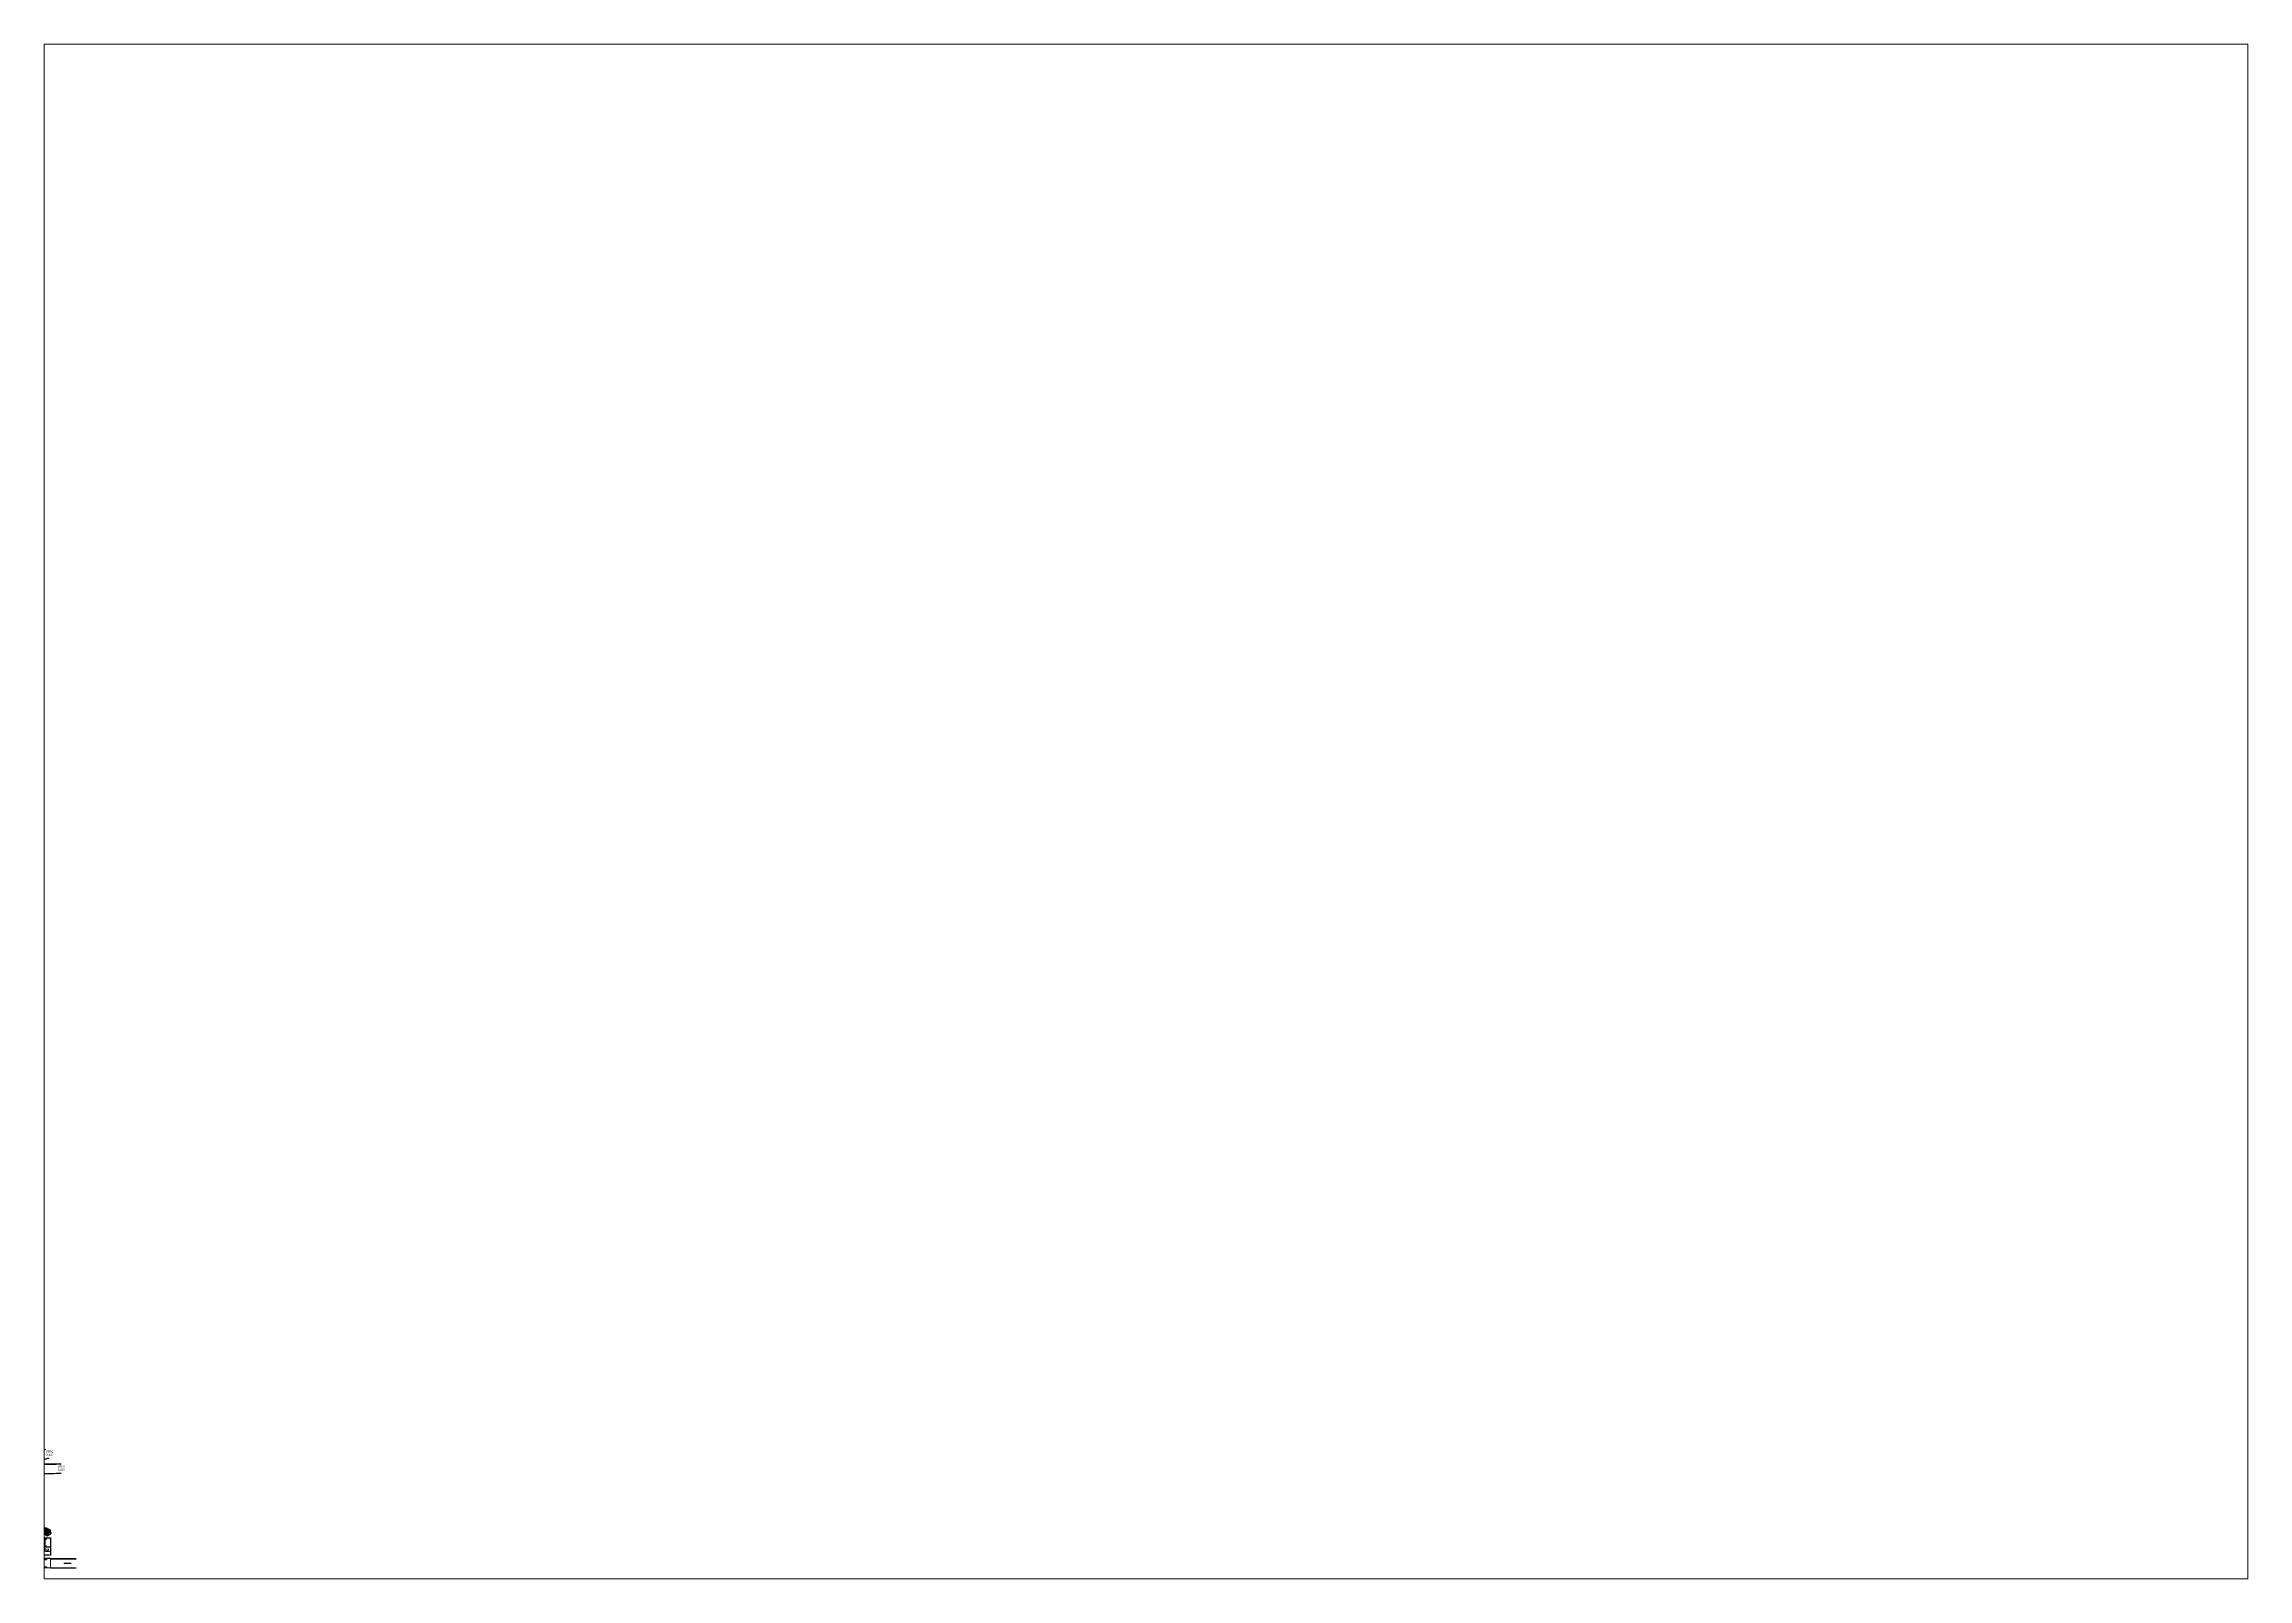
# Paper-space layout 'Layout1' of a CAD drawing. Header units: millimetres. Extents: x 29 to 259, y 20 to 180.
# The model-space entities are those that its viewports show. They can reach past a viewport. Long polylines and large blocks are cut down to what shows.
import ezdxf
from ezdxf import colors
from ezdxf.entities.mleader import LeaderData, LeaderLine
from ezdxf.math import Vec2, Vec3

# ---------------------------------------------------------------- set-up
doc = ezdxf.new("R2010")
doc.units = ezdxf.units.MM
doc.linetypes.add('DASHEDX2', pattern=[1.5, 1, -0.5])
doc.layers.add('Tekst', color=4, linetype='Continuous')
doc.styles.add('BT standard', font='sanss___.ttf')
doc.styles.add('Legend', font='CALIBRI.TTF')
doc.styles.get("Standard").update_dxf_attribs({"font": 'romans'})
doc.dimstyles.new('ISO-25', dxfattribs={"dimtxt": 2.5, "dimasz": 2.5, "dimexe": 1.25, "dimexo": 0.625, "dimtad": 1, "dimtxsty": 'Standard', "dimcen": 2.5, "dimadec": 0, "dimazin": 0, "dimtfac": 1, "dimtmove": 0, "dimatfit": 3, "dimfxl": 1, "dimarcsym": 0})

# ---------------------------------------------------------------- blocks, each defined once
blk = doc.blocks.new('*D316')
at = {"color": 0, "lineweight": -2, "transparency": 16777216}
for p, q in [((-3.92, 0.55), (-3.92, -0.09)), ((-3.72, 0.01), (-1.37, 0.01)), ((-1.17, 0.6), (-1.17, -0.09))]:
    blk.add_line(p, q, dxfattribs=at)
at = {"color": 0, "transparency": 16777216}
for points in [[(-3.72, 0.05), (-3.72, -0.02), (-3.92, 0.01)], [(-1.37, 0.05), (-1.37, -0.02), (-1.17, 0.01)]]:
    blk.add_solid(points, dxfattribs=at)
at = {"layer": 'Defpoints', "color": 0, "transparency": 16777216}
for p in [(-3.92, 0.75), (-1.17, 0.8), (-1.17, 0.01)]:
    blk.add_point(p, dxfattribs=at)
at = {"color": 0, "transparency": 16777216, "insert": (-2.55, 0.26), "char_height": 0.25, "attachment_point": 5}
blk.add_mtext('2,75', dxfattribs=at)
blk = doc.blocks.new('*D312')
at = {"color": 0, "lineweight": -2, "transparency": 16777216}
for p, q in [((-4.87, 0.55), (-4.87, -0.83)), ((-0.07, 0.55), (-0.07, -0.83)), ((-4.67, -0.73), (-0.27, -0.73))]:
    blk.add_line(p, q, dxfattribs=at)
at = {"color": 0, "transparency": 16777216}
for points in [[(-4.67, -0.69), (-4.67, -0.76), (-4.87, -0.73)], [(-0.27, -0.69), (-0.27, -0.76), (-0.07, -0.73)]]:
    blk.add_solid(points, dxfattribs=at)
at = {"layer": 'Defpoints', "color": 0, "transparency": 16777216}
for p in [(-4.87, 0.75), (-0.07, 0.75), (-0.07, -0.73)]:
    blk.add_point(p, dxfattribs=at)
at = {"color": 0, "transparency": 16777216, "insert": (-2.47, -0.48), "char_height": 0.25, "attachment_point": 5}
blk.add_mtext('4,8', dxfattribs=at)
blk = doc.blocks.new('*D313')
at = {"color": 0, "lineweight": -2, "transparency": 16777216}
for p, q in [((-4.87, 0.21), (-4.87, 0.11)), ((-4.67, 0.01), (-4.12, 0.01)), ((-3.92, 0.6), (-3.92, -0.09))]:
    blk.add_line(p, q, dxfattribs=at)
at = {"color": 0, "transparency": 16777216}
for points in [[(-4.67, 0.05), (-4.67, -0.02), (-4.87, 0.01)], [(-4.12, 0.05), (-4.12, -0.02), (-3.92, 0.01)]]:
    blk.add_solid(points, dxfattribs=at)
at = {"layer": 'Defpoints', "color": 0, "transparency": 16777216}
for p in [(-4.87, 0.01), (-3.92, 0.8), (-3.92, 0.01)]:
    blk.add_point(p, dxfattribs=at)
at = {"color": 0, "transparency": 16777216, "insert": (-4.4, 0.26), "char_height": 0.25, "attachment_point": 5}
blk.add_mtext('0,95', dxfattribs=at)
blk = doc.blocks.new('*D314')
at = {"color": 0, "lineweight": -2, "transparency": 16777216}
for p, q in [((-5.07, 2.6), (-5.52, 2.6)), ((-5.07, 0.75), (-5.52, 0.75)), ((-5.42, 2.4), (-5.42, 0.95))]:
    blk.add_line(p, q, dxfattribs=at)
at = {"color": 0, "transparency": 16777216}
for points in [[(-5.45, 2.4), (-5.38, 2.4), (-5.42, 2.6)], [(-5.45, 0.95), (-5.38, 0.95), (-5.42, 0.75)]]:
    blk.add_solid(points, dxfattribs=at)
at = {"layer": 'Defpoints', "color": 0, "transparency": 16777216}
for p in [(-5.42, 0.75), (-4.87, 2.6), (-4.87, 0.75)]:
    blk.add_point(p, dxfattribs=at)
at = {"color": 0, "transparency": 16777216, "insert": (-5.67, 1.68), "char_height": 0.25, "attachment_point": 5, "rotation": 90}
blk.add_mtext('1,85', dxfattribs=at)
blk = doc.blocks.new('*D315')
at = {"color": 0, "lineweight": -2, "transparency": 16777216}
for p, q in [((-1.17, 0.21), (-1.17, 0.11)), ((-0.97, 0.01), (-0.27, 0.01)), ((-0.07, 0.65), (-0.07, -0.09))]:
    blk.add_line(p, q, dxfattribs=at)
at = {"color": 0, "transparency": 16777216}
for points in [[(-0.97, 0.05), (-0.97, -0.02), (-1.17, 0.01)], [(-0.27, 0.05), (-0.27, -0.02), (-0.07, 0.01)]]:
    blk.add_solid(points, dxfattribs=at)
at = {"layer": 'Defpoints', "color": 0, "transparency": 16777216}
for p in [(-1.17, 0.01), (-0.07, 0.85), (-0.07, 0.01)]:
    blk.add_point(p, dxfattribs=at)
at = {"color": 0, "transparency": 16777216, "insert": (-0.62, 0.26), "char_height": 0.25, "attachment_point": 5}
blk.add_mtext('1,1', dxfattribs=at)
blk = doc.blocks.new('*U743')
at = {"color": 1}
blk.add_circle((0, 0), 0.0127, dxfattribs=at)
blk = doc.blocks.new('*U744')
at = {"color": 1}
blk.add_circle((0, 0), 0.0127, dxfattribs=at)
blk = doc.blocks.new('*U745')
at = {"color": 1}
blk.add_circle((0, 0), 0.0127, dxfattribs=at)
blk = doc.blocks.new('*U746')
at = {"color": 1}
blk.add_circle((0, 0), 0.0127, dxfattribs=at)
blk = doc.blocks.new('*U747')
at = {"color": 1}
blk.add_circle((0, 0), 0.0127, dxfattribs=at)
blk = doc.blocks.new('*U748')
at = {"color": 1}
blk.add_circle((0, 0), 0.0127, dxfattribs=at)
blk = doc.blocks.new('*U737')
at = {"color": 1, "linetype": 'Continuous', "lineweight": 0, "ltscale": 1.524}
blk.add_lwpolyline([(0, 0.925), (-4.8, 0.925), (-4.8, -0.925), (0, -0.925), (0, 0.925), (0, 0.925)], close=True, dxfattribs=at)
at = {"color": 2, "linetype": 'Continuous', "ltscale": 1.524, "flags": 128}
for points in [[(-4.043, 0.736148), (-4.043, 0.842852), (-3.94696, 0.875), (-3.45304, 0.875), (-3.357, 0.842852), (-3.357, 0.736148), (-3.45304, 0.704), (-3.94696, 0.704)], [(-4.043, -0.842852), (-4.043, -0.736148), (-3.94696, -0.704), (-3.45304, -0.704), (-3.357, -0.736148), (-3.357, -0.842852), (-3.45304, -0.875), (-3.94696, -0.875)]]:
    blk.add_lwpolyline(points, close=True, dxfattribs=at)
blk = doc.blocks.new('*U736')
at = {"color": 2, "linetype": 'Continuous', "ltscale": 1.524, "flags": 128}
for points in [[(-0.343, 0.736148), (-0.343, 0.842852), (-0.24696, 0.875), (0.24696, 0.875), (0.343, 0.842852), (0.343, 0.736148), (0.24696, 0.704), (-0.24696, 0.704)], [(-0.343, -0.842852), (-0.343, -0.736148), (-0.24696, -0.704), (0.24696, -0.704), (0.343, -0.736148), (0.343, -0.842852), (0.24696, -0.875), (-0.24696, -0.875)]]:
    blk.add_lwpolyline(points, close=True, dxfattribs=at)
at = {"rotation": 180}
blk.add_blockref('*U737', (-0.95, 0), dxfattribs=at)
blk = doc.blocks.new('A$C46A57D08')
at = {"layer": 'Tekst', "char_height": 0.4, "attachment_point": 1, "style": 'Legend'}
for s, insert in [('80 g\\P(72)', (-28.02, 25.07)), ('100 g \\P(90)', (-22.85, 25.17)), ('120 g \\P(108)', (-19.03, 25.21)), ('140 g \\P(126)', (-14.95, 25.18)), ('160 g \\P(144)', (-9.82, 25.06)), ('180 g \\P(162)', (-5.95, 23.06)), ('60 g\\P(54)', (-29.47, 17.56)), ('200 g \\P(180)', (-3.64, 20.13)), ('40 g\\P(36)', (-29.68, 11.53))]:
    blk.add_mtext_dynamic_manual_height_columns(s, width=2.4215, gutter_width=12.5, heights=[0], dxfattribs=dict(at, insert=insert))
blk = doc.blocks.new('bil')
at = {"color": 0}
for p, q in [((-2.741, 4.517), (-3.503, 4.085)), ((-2.698, 4.499), (-3.406, 4.061)), ((-2.69, 4.432), (-3.063, 4.201)), ((-2.731, 4.528), (-2.731, 4.518)), ((-2.698, 4.541), (-2.72, 4.541)), ((-2.622, 4.568), (-2.698, 4.541)), ((-2.672, 4.531), (-2.698, 4.541)), ((-2.611, 4.552), (-2.672, 4.531)), ((-2.223, 4.036), (-2.11, 4.51)), ((-2.149, 3.929), (-2.016, 4.554)), ((-2.037, 4.042), (-1.966, 4.5)), ((-1.436, 4.51), (-1.935, 4.525)), ((-1.3, 4.452), (-0.981, 4.144)), ((-1.215, 4.499), (-0.727, 4.116)), ((-0.913, 4.491), (-1.206, 4.52)), ((-0.913, 4.491), (-0.929, 4.534)), ((-4.372, 3.475), (-4.85, 3.492)), ((-4.324, 3.57), (-4.835, 3.577)), ((-4.807, 3.648), (-4.759, 3.763)), ((-4.751, 3.626), (-4.807, 3.648)), ((-4.759, 3.763), (-4.735, 3.793)), ((-4.711, 3.779), (-4.751, 3.626)), ((-4.751, 3.626), (-4.286, 3.62)), ((-4.735, 3.793), (-4.711, 3.779)), ((-4.642, 3.286), (-4.675, 3.318)), ((-4.675, 3.318), (-4.51, 3.291)), ((-4.612, 3.278), (-4.642, 3.286)), ((-4.536, 3.272), (-4.612, 3.278)), ((-4.397, 3.267), (-4.536, 3.272)), ((-3.84, 3.712), (-4.092, 3.712)), ((-3.556, 3.553), (-3.594, 3.609)), ((-3.415, 3.63), (-3.585, 3.628)), ((-3.399, 4.172), (-3.565, 4.097)), ((-3.462, 4.045), (-3.565, 4.097)), ((-3.409, 3.549), (-3.546, 3.548)), ((-3.473, 4.07), (-3.544, 4.107)), ((-3.362, 3.252), (-3.525, 3.24)), ((-3.373, 3.339), (-3.483, 3.339)), ((-2.266, 3.884), (-3.428, 3.842)), ((-2.793, 3.64), (-3.415, 3.63)), ((-2.793, 3.56), (-3.409, 3.549)), ((-3.296, 4.203), (-3.399, 4.172)), ((-3.373, 3.339), (-2.827, 3.343)), ((-3.373, 3.339), (-3.362, 3.252)), ((-1.181, 3.263), (-3.362, 3.252)), ((-3.278, 4.036), (-3.224, 4.09)), ((-2.929, 3.979), (-3.239, 3.97)), ((-3.063, 4.201), (-3.224, 4.09)), ((-3.127, 4.122), (-3.224, 4.09)), ((-3.2, 3.998), (-3.105, 3.993)), ((-3.082, 4.115), (-3.127, 4.122)), ((-3.105, 3.993), (-3.064, 4.008)), ((-3.086, 4.101), (-3.064, 4.173)), ((-3.064, 4.008), (-3.086, 4.101)), ((-3.065, 4.17), (-3.063, 4.201)), ((-2.017, 4.042), (-3.064, 4.008)), ((-1.022, 4.04), (-2.929, 3.979)), ((-1.298, 3.348), (-2.827, 3.343)), ((-1.279, 3.669), (-2.793, 3.64)), ((-1.466, 3.584), (-2.793, 3.56)), ((-2.226, 3.943), (-2.373, 3.937)), ((-2.229, 3.861), (-2.362, 3.855)), ((-0.132, 3.946), (-2.266, 3.884)), ((-1.147, 4.067), (-2.017, 4.042)), ((-1.466, 3.584), (-0.972, 3.593)), ((-0.039, 3.68), (-1.279, 3.669)), ((-1.057, 3.981), (-1.205, 3.976)), ((-1.062, 3.9), (-1.195, 3.895)), ((-1.147, 4.067), (-1.127, 4.284)), ((-0.926, 3.582), (-0.968, 3.592)), ((-0.926, 3.582), (-0.486, 3.59)), ((-0.859, 3.986), (-0.875, 3.854)), ((-0.824, 4.058), (-0.824, 3.967)), ((-0.666, 4.07), (-0.812, 4.07)), ((-0.812, 3.954), (-0.666, 3.954)), ((-0.215, 4.096), (-0.667, 4.096)), ((-0.654, 3.967), (-0.654, 4.058)), ((-0.317, 3.289), (-0.205, 3.289)), ((-0.047, 4.026), (-0.159, 4.026)), ((-0.129, 3.816), (-0.129, 3.907)), ((-0.011, 3.816), (-0.129, 3.816)), ((-0.08, 3.913), (-0.08, 4.026)), ((-0.023, 3.913), (-0.08, 3.913)), ((-0.026, 3.941), (-0.06, 4.079)), ((0.004, 3.691), (-0.039, 3.68)), ((0.004, 3.691), (-0.026, 3.941)), ((0.04, 3.666), (0.004, 3.691)), ((0.052, 3.554), (0.064, 3.601))]:
    blk.add_line(p, q, dxfattribs=at)
for p, q in [((-4.874, 2.601), (-4.874, 0.751)), ((-4.267, 2.501), (-4.267, 2.43)), ((-4.267, 0.851), (-4.267, 0.922)), ((-3.631, 2.551), (-4.217, 2.551)), ((-4.217, 2.38), (-3.631, 2.38)), ((-4.217, 0.972), (-3.631, 0.972)), ((-3.631, 0.801), (-4.217, 0.801)), ((-3.924, 2.38), (-3.924, 0.972)), ((-3.581, 2.43), (-3.581, 2.501)), ((-3.581, 0.922), (-3.581, 0.851)), ((-1.517, 2.501), (-1.517, 2.43)), ((-1.517, 0.851), (-1.517, 0.922)), ((-0.881, 2.551), (-1.467, 2.551)), ((-1.467, 2.38), (-0.881, 2.38)), ((-1.467, 0.972), (-0.881, 0.972)), ((-0.881, 0.801), (-1.467, 0.801)), ((-1.174, 2.38), (-1.174, 0.972)), ((-0.831, 2.43), (-0.831, 2.501)), ((-0.831, 0.922), (-0.831, 0.851)), ((-0.074, 2.601), (-0.074, 0.751))]:
    blk.add_line(p, q)
blk.add_lwpolyline([(-4.874, 2.601), (-0.074, 2.601), (-0.074, 0.751), (-4.874, 0.751)], close=True)
at = {"color": 0, "lineweight": 0}
for centre, radius in [((-3.976, 3.308), 0.327), ((-3.976, 3.308), 0.19), ((-3.976, 3.308), 0.169), ((-3.975, 3.308), 0.06), ((-0.705, 3.308), 0.19), ((-0.705, 3.308), 0.169), ((-0.705, 3.308), 0.06)]:
    blk.add_circle(centre, radius, dxfattribs=at)
at = {"color": 0}
for centre, radius, start, end in [((0.112, -0.48), 5.693, 119.98236, 127.43228), ((-2.731, 4.481), 0.0378, 28.64529, 105.40898), ((-2.385, 3.779), 0.758, 93.29487, 117.32055), ((-2.719, 4.528), 0.0121, 92.28884, 179.96058), ((-2.69, 4.518), 0.0212, 246.3842, 35.88472), ((-2.443, 4.048), 0.457, 95.21052, 122.72357), ((-2.618, 4.557), 0.0121, 95.7406, 109.48858), ((-1.919, -2.404), 7.009, 81.10645, 95.7406), ((-2.607, 4.541), 0.0121, 96.10475, 109.48858), ((-1.97, -1.415), 6.002, 89.57725, 96.10475), ((-2.079, 0.798), 3.727, 90.67095, 96.25133), ((-1.87, -3.244), 7.799, 86.74805, 94.10643), ((-2.122, 4.513), 0.0121, 346.68433, 90.67095), ((-1.936, 4.495), 0.0303, 88.50069, 171.79363), ((-1.933, -4.962), 9.549, 83.96529, 89.9565), ((-1.439, 4.315), 0.195, 44.63673, 89.18803), ((-1.436, 4.313), 0.23, 52.8183, 88.09343), ((-3.187, 1.995), 3.134, 43.82212, 52.91887), ((-1.207, 4.508), 0.0121, 84.35607, 231.92912), ((-2.116, 1.552), 3.176, 53.22708, 67.74265), ((-0.756, 4.562), 0.0898, 207.91984, 244.78865), ((-2.094, 1.274), 3.46, 56.11005, 67.93518), ((-4.759, 3.563), 0.116, 153.20716, 217.82016), ((-4.827, 3.726), 0.149, 252.08475, 266.93298), ((-4.735, 3.463), 0.198, 111.47406, 130.01263), ((-4.616, 3.553), 0.243, 194.63859, 255.83469), ((-4.671, 3.774), 0.0673, 114.37747, 163.20698), ((-2.87, -1.493), 5.633, 97.09134, 108.94691), ((-2.585, -16.851), 20.71, 92.33213, 95.76623), ((-2.527, -4.335), 8.42, 96.86625, 104.53683), ((-3.946, 3.318), 0.454, 133.27739, 186.44456), ((-4.086, 3.448), 0.264, 91.3292, 130.35037), ((-4.04, 3.236), 0.516, 0.4732, 67.19258), ((-3.584, 3.616), 0.0121, 90.8611, 214.33414), ((-3.546, 3.56), 0.0121, 214.33414, 270.57927), ((-3.4, 4.352), 0.291, 255.55408, 268.82722), ((-3.444, 4.088), 0.0468, 246.94311, 324.21968), ((-2.682, 3.731), 0.735, 155.0138, 182.55688), ((-1.856, 3.704), 1.56, 180.22024, 193.51657), ((-3.249, 4.008), 0.0396, 135.96285, 284.18073), ((-3.195, 4.048), 0.0505, 125.11475, 263.74809), ((-2.355, 3.898), 0.0433, 115.09335, 259.60651), ((-2.243, 3.902), 0.0439, 288.47758, 68.09691), ((-0.795, 3.616), 1.389, 166.94596, 191.22434), ((-1.292, 3.411), 0.0634, 264.65567, 339.60921), ((-0.51, 3.007), 0.817, 125.63925, 152.18324), ((-1.187, 3.937), 0.0433, 115.09335, 259.60651), ((-0.713, 3.151), 0.481, 116.25712, 166.48747), ((-1.068, 3.941), 0.0413, 278.91376, 74.40852), ((-0.705, 3.308), 0.327, 122.8221, 59.21056), ((-1.023, 4.1), 0.0605, 271.64235, 45.99442), ((-1.159, 3.902), 0.289, 306.77942, 350.32056), ((-0.972, 3.581), 0.0121, 71.20257, 90.9927), ((-1.09, 4.002), 0.232, 355.85326, 44.7295), ((-0.812, 4.058), 0.0121, 90, 180), ((-0.812, 3.967), 0.0121, 180, 270), ((-0.667, 4.193), 0.0968, 231.92912, 270), ((-0.666, 4.058), 0.0121, 0, 90), ((-0.666, 3.967), 0.0121, 270, 0), ((-0.577, 3.341), 0.266, 348.89441, 69.9142), ((-0.383, 3.905), 0.254, 0.48714, 48.51949), ((-0.222, 3.532), 0.244, 274.14818, 348.54218), ((-0.093, 4.243), 0.121, 233.59408, 258.06781), ((-0.122, 4.061), 0.0643, 15.84862, 86.4255), ((-0.034, 3.554), 0.0862, 305.90528, 0.35444), ((0.006, 3.616), 0.0605, 345.39937, 55.8037)]:
    blk.add_arc(centre, radius, start, end, dxfattribs=at)
for centre, start, end in [((-4.217, 2.501), 90, 180), ((-4.217, 2.43), 180, 270), ((-4.217, 0.922), 90, 180), ((-4.217, 0.851), 180, 270), ((-3.631, 2.501), 0, 90), ((-3.631, 2.43), 270, 360), ((-3.631, 0.922), 0, 90), ((-3.631, 0.851), 270, 0), ((-1.467, 2.501), 90, 180), ((-1.467, 2.43), 180, 270), ((-1.467, 0.922), 90, 180), ((-1.467, 0.851), 180, 270), ((-0.881, 2.501), 0, 90), ((-0.881, 2.43), 270, 360), ((-0.881, 0.922), 0, 90), ((-0.881, 0.851), 270, 0)]:
    blk.add_arc(centre, 0.05, start, end)
dim = blk.add_linear_dim(base=(-5.418, 0.751), p1=(-4.874, 2.601), p2=(-4.874, 0.751), angle=270, dimstyle='ISO-25', override={"dimtxt": 0.25, "dimasz": 0.2, "dimexe": 0.1, "dimexo": 0.2, "dimgap": 0.1})
dim.commit()
dim.dimension.update_dxf_attribs({"geometry": '*D314', "text_midpoint": (-5.667, 1.676)})
dim = blk.add_linear_dim(base=(-3.924, 0.012), p1=(-4.874, 0.012), p2=(-3.924, 0.801), dimstyle='ISO-25', override={"dimtxt": 0.25, "dimasz": 0.2, "dimexe": 0.1, "dimexo": 0.2, "dimgap": 0.1})
dim.commit()
dim.dimension.update_dxf_attribs({"geometry": '*D313', "text_midpoint": (-4.399, 0.012), "dimtype": 160})
for base, p1, p2, picture, middle in [((-0.074, -0.726), (-4.874, 0.751), (-0.074, 0.751), '*D312', (-2.474, -0.477)), ((-1.174, 0.012), (-3.924, 0.751), (-1.174, 0.801), '*D316', (-2.549, 0.261)), ((-0.074, 0.012), (-1.174, 0.012), (-0.074, 0.851), '*D315', (-0.624, 0.261))]:
    dim = blk.add_linear_dim(base=base, p1=p1, p2=p2, dimstyle='ISO-25', override={"dimtxt": 0.25, "dimasz": 0.2, "dimexe": 0.1, "dimexo": 0.2, "dimgap": 0.1})
    dim.commit()
    dim.dimension.update_dxf_attribs({"geometry": picture, "text_midpoint": middle})
blk = doc.blocks.new('signatur')
at = {"color": 1, "linetype": 'Continuous', "ltscale": 1.524, "flags": 128}
for points in [[(875.57, 75.73), (875.57, 76.11), (875.58, 76.62), (875.58, 77.13), (875.58, 77.64), (875.58, 78.15), (875.58, 78.66), (875.58, 79.17), (875.58, 79.68), (875.59, 79.72)], [(878.26, 75.73), (878.24, 76.15), (878.23, 76.66), (878.21, 77.17), (878.2, 77.67), (878.19, 78.18), (878.17, 78.68), (878.16, 79.19), (878.16, 79.7), (878.16, 79.72)]]:
    blk.add_lwpolyline(points, dxfattribs=at)
at = {"color": 2, "linetype": 'DASHEDX2', "ltscale": 1.524, "flags": 128}
for points in [[(875.77, 75.73), (875.77, 75.73), (875.77, 76.24), (875.77, 76.75), (875.77, 77.26), (875.77, 77.77), (875.77, 78.28), (875.77, 78.78), (875.77, 79.29), (875.77, 79.72)], [(877.97, 75.73), (877.97, 75.73), (877.97, 76.24), (877.97, 76.75), (877.97, 77.26), (877.97, 77.77), (877.97, 78.28), (877.97, 78.78), (877.97, 79.29), (877.97, 79.72)]]:
    blk.add_lwpolyline(points, dxfattribs=at)
at = {"layer": 'Tekst', "insert": (876.39, 80.96), "char_height": 0.4, "attachment_point": 1, "style": 'Legend'}
blk.add_mtext_dynamic_manual_height_columns('100 g \\P(90)', width=2.4215, gutter_width=12.5, heights=[0], dxfattribs=at)
ml = blk.add_multileader_mtext('Standard')
ml.set_content('', color=256)
ml.set_leader_properties(lineweight=9)
ml.build(insert=Vec2(0, 0))
ml.multileader.update_dxf_attribs({"text_right_attachment_type": 6, "dogleg_length": 0.1, "arrow_head_size": 0.4})
ctx = ml.context
ctx.base_point, ctx.char_height, ctx.arrow_head_size, ctx.landing_gap_size, ctx.plane_origin = Vec3(874.05, 79.09), 0.6, 0.4, 0.09, Vec3(875.58, 78.79)
ctx.right_attachment, ctx.text_align_type = 6, 2
notes = []
notes.append((ctx, [(0, (1, 1, 0), (874.33, 78.79), (-1, 0), 0.1, [(0, [(875.58, 78.79)], 0, [])])]))
ctx.mtext.insert, ctx.mtext.alignment, ctx.mtext.flow_direction = Vec3(874.14, 79.39), 3, 5
ml = blk.add_multileader_mtext('Standard')
ml.set_content('Arealbehov', color=256, style='BT standard')
ml.set_leader_properties(lineweight=9)
ml.build(insert=Vec2(0, 0))
ml.multileader.update_dxf_attribs({"text_right_attachment_type": 6, "dogleg_length": 0.1, "arrow_head_size": 0.4})
ctx = ml.context
ctx.base_point, ctx.char_height, ctx.arrow_head_size, ctx.landing_gap_size, ctx.plane_origin = Vec3(879.58, 78.78), 0.4, 0.4, 0.09, Vec3(878.12, 78.78)
ctx.right_attachment = 6
notes.append((ctx, [(0, (1, 1, 0), (879.53, 78.78), (1, 0), 0.0548, [(0, [(878.17, 78.79)], 0, [])])]))
ctx.mtext.insert, ctx.mtext.flow_direction = Vec3(879.67, 78.99), 5
ml = blk.add_multileader_mtext('Standard')
ml.set_content('', color=256)
ml.set_leader_properties(lineweight=9)
ml.build(insert=Vec2(0, 0))
ml.multileader.update_dxf_attribs({"text_right_attachment_type": 6, "dogleg_length": 0.1, "arrow_head_size": 0.4})
ctx = ml.context
ctx.base_point, ctx.char_height, ctx.arrow_head_size, ctx.landing_gap_size, ctx.plane_origin = Vec3(874.24, 77.43), 0.6, 0.4, 0.09, Vec3(875.77, 77.13)
ctx.right_attachment, ctx.text_align_type = 6, 2
notes.append((ctx, [(0, (1, 1, 0), (874.52, 77.13), (-1, 0), 0.1, [(0, [(875.77, 77.13)], 0, [])])]))
ctx.mtext.insert, ctx.mtext.alignment, ctx.mtext.flow_direction = Vec3(874.33, 77.73), 3, 5
ml = blk.add_multileader_mtext('Standard')
ml.set_content('Sporareal', color=256, style='BT standard')
ml.set_leader_properties(lineweight=9)
ml.build(insert=Vec2(0, 0))
ml.multileader.update_dxf_attribs({"text_right_attachment_type": 6, "dogleg_length": 0.1, "arrow_head_size": 0.4})
ctx = ml.context
ctx.base_point, ctx.char_height, ctx.arrow_head_size, ctx.landing_gap_size, ctx.plane_origin = Vec3(879.43, 77.13), 0.4, 0.4, 0.09, Vec3(877.93, 77.13)
ctx.right_attachment = 6
notes.append((ctx, [(0, (1, 1, 0), (879.33, 77.13), (1, 0), 0.1, [(0, [(877.97, 77.13)], 0, [])])]))
ctx.mtext.insert, ctx.mtext.flow_direction = Vec3(879.52, 77.39), 5
for ctx, leaders in notes:
    for number, flags, end, landing, length, lines in leaders:
        leader = LeaderData()
        leader.index, (leader.has_last_leader_line, leader.has_dogleg_vector, leader.attachment_direction) = number, flags
        leader.last_leader_point, leader.dogleg_vector, leader.dogleg_length = Vec3(end), Vec3(landing), length
        for number, points, colour, breaks in lines:
            line = LeaderLine()
            line.index, line.vertices, line.color, line.breaks = number, Vec3.list(points), colors.encode_raw_color(colour), breaks
            leader.lines.append(line)
        ctx.leaders.append(leader)
blk = doc.blocks.new('A$C73330906')
at = {"color": 1, "linetype": 'Continuous', "ltscale": 1.524, "flags": 128}
for points in [[(-25.49, 15.61), (-25.61, 16), (-25.77, 16.49), (-25.92, 16.97), (-26.08, 17.46), (-26.24, 17.94), (-26.39, 18.43), (-26.55, 18.91), (-26.7, 19.4), (-26.86, 19.88), (-27.02, 20.36), (-27.17, 20.85), (-27.33, 21.33), (-27.49, 21.82), (-27.64, 22.3), (-27.8, 22.78), (-27.96, 23.27), (-28.11, 23.75), (-28.27, 24.23), (-28.43, 24.72)], [(-23.71, 16.23), (-23.84, 16.61), (-23.99, 17.09), (-24.15, 17.57), (-24.31, 18.05), (-24.47, 18.53), (-24.62, 19.02), (-24.78, 19.5), (-24.94, 19.98), (-25.1, 20.46), (-25.25, 20.94), (-25.41, 21.43), (-25.57, 21.91), (-25.73, 22.39), (-25.88, 22.88), (-26.04, 23.36), (-26.2, 23.84), (-26.35, 24.32), (-26.51, 24.81), (-26.67, 25.29)], [(-23.36, 14.92), (-23.35, 15.13), (-23.34, 15.66), (-23.33, 16.18), (-23.32, 16.7), (-23.32, 17.22), (-23.31, 17.74), (-23.31, 18.25), (-23.3, 18.77), (-23.3, 19.29), (-23.29, 19.8), (-23.29, 20.31), (-23.29, 20.83), (-23.29, 21.34), (-23.29, 21.86), (-23.29, 22.37), (-23.29, 22.88), (-23.28, 23.39), (-23.28, 23.91), (-23.28, 24.42), (-23.28, 24.62)], [(-23.02, 13.68), (-22.87, 14.11), (-22.66, 14.65), (-22.46, 15.17), (-22.26, 15.69), (-22.07, 16.2), (-21.88, 16.71), (-21.7, 17.21), (-21.52, 17.71), (-21.34, 18.21), (-21.17, 18.7), (-21, 19.2), (-20.83, 19.69), (-20.66, 20.18), (-20.5, 20.67), (-20.34, 21.16), (-20.17, 21.65), (-20.01, 22.14), (-19.85, 22.63), (-19.29, 24.31)], [(-21.37, 15.09), (-21.37, 15.29), (-21.38, 15.79), (-21.39, 16.29), (-21.4, 16.79), (-21.4, 17.29), (-21.41, 17.8), (-21.41, 18.31), (-21.41, 18.81), (-21.42, 19.32), (-21.42, 19.83), (-21.42, 20.34), (-21.42, 20.85), (-21.42, 21.36), (-21.42, 21.87), (-21.43, 22.38), (-21.43, 22.89), (-21.43, 23.4), (-21.43, 23.91), (-21.43, 24.42), (-21.43, 24.63)], [(-20.52, 13.74), (-20.44, 14.08), (-20.34, 14.51), (-20.22, 14.95), (-20.1, 15.4), (-19.97, 15.86), (-19.84, 16.32), (-19.7, 16.79), (-19.56, 17.26), (-19.42, 17.74), (-19.28, 18.22), (-19.13, 18.69), (-18.98, 19.18), (-18.83, 19.66), (-18.68, 20.14), (-18.53, 20.63), (-18.37, 21.11), (-18.22, 21.6), (-18.07, 22.08), (-17.38, 24.31)], [(-18.62, 20.21), (-18.43, 20.46), (-18.11, 20.88), (-17.8, 21.3), (-17.49, 21.71), (-17.18, 22.12), (-16.88, 22.54), (-16.57, 22.95), (-16.27, 23.37), (-15.96, 23.78), (-15.66, 24.19), (-15.35, 24.6), (-15.14, 24.9)], [(-18.01, 19.58), (-17.55, 19.88), (-17.1, 20.18), (-16.65, 20.48), (-16.21, 20.77), (-15.78, 21.07), (-15.35, 21.37), (-14.92, 21.66), (-14.49, 21.96), (-14.07, 22.26), (-13.65, 22.56), (-13.23, 22.85), (-12.81, 23.15), (-12.39, 23.45), (-11.98, 23.75), (-11.56, 24.04), (-11.15, 24.34), (-10.73, 24.64), (-10.32, 24.94), (-9.99, 25.18)], [(-16.93, 19.18), (-16.76, 19.42), (-16.47, 19.83), (-16.19, 20.24), (-15.89, 20.65), (-15.6, 21.06), (-15.31, 21.47), (-15.02, 21.88), (-14.72, 22.29), (-14.42, 22.7), (-14.13, 23.11), (-13.83, 23.52), (-13.53, 23.94), (-13.23, 24.35), (-12.94, 24.76), (-12.92, 24.78)], [(-16.32, 18.09), (-15.96, 18.38), (-15.6, 18.67), (-15.22, 18.96), (-14.84, 19.26), (-14.45, 19.56), (-14.06, 19.86), (-13.66, 20.15), (-13.27, 20.45), (-12.87, 20.75), (-12.47, 21.05), (-12.06, 21.35), (-11.66, 21.65), (-11.25, 21.95), (-10.85, 22.25), (-10.44, 22.55), (-10.03, 22.85), (-9.63, 23.15), (-9.22, 23.45), (-8.89, 23.69)], [(-15.49, 20.44), (-15.27, 20.49), (-14.73, 20.64), (-14.19, 20.78), (-13.67, 20.93), (-13.15, 21.08), (-12.64, 21.23), (-12.13, 21.38), (-11.62, 21.53), (-11.12, 21.68), (-10.62, 21.83), (-10.12, 21.99), (-9.63, 22.14), (-9.13, 22.3), (-8.64, 22.45), (-8.14, 22.61), (-7.65, 22.76), (-7.16, 22.92), (-6.67, 23.08), (-6.18, 23.24), (-5.98, 23.3)], [(-5.08, -0.05), (-6.28, -0.06), (-7.48, -0.06), (-8.68, -0.05), (-9.88, -0.05), (-9.88, -0.05), (-10.9, -0.03), (-11.93, 0.02), (-12.96, 0.12), (-13.99, 0.28), (-15.02, 0.5), (-16.04, 0.79), (-17.05, 1.16), (-18.03, 1.61), (-18.97, 2.15), (-19.87, 2.79), (-20.7, 3.52), (-21.45, 4.35), (-22.11, 5.27), (-22.65, 6.27), (-23.06, 7.34), (-23.35, 8.46), (-23.51, 9.6), (-23.54, 10.74), (-23.45, 11.89), (-23.22, 13.02), (-22.87, 14.11), (-22.4, 15.16), (-21.81, 16.15), (-21.11, 17.07), (-20.32, 17.9), (-19.44, 18.64), (-18.48, 19.27), (-17.45, 19.79), (-16.38, 20.19), (-15.26, 20.47), (-14.12, 20.63), (-12.97, 20.65)], [(-5.08, -0.05), (-6.28, -0.06), (-7.48, -0.06), (-8.68, -0.05), (-9.88, -0.05), (-9.88, -0.05), (-10.9, -0.03), (-11.93, 0.02), (-12.96, 0.12), (-13.99, 0.28), (-15.02, 0.5), (-16.04, 0.79), (-17.05, 1.16), (-18.03, 1.61), (-18.97, 2.15), (-19.87, 2.79), (-20.7, 3.52), (-21.45, 4.35), (-22.11, 5.27), (-22.65, 6.27), (-23.06, 7.34), (-23.35, 8.46), (-23.51, 9.6), (-23.54, 10.74), (-23.45, 11.89), (-23.22, 13.02), (-22.87, 14.11), (-22.4, 15.16), (-21.81, 16.15), (-21.11, 17.07), (-20.32, 17.9), (-19.44, 18.64), (-18.48, 19.27), (-17.45, 19.79), (-16.38, 20.19), (-15.49, 20.44)], [(-5.08, -0.05), (-6.28, -0.06), (-7.48, -0.06), (-8.68, -0.05), (-9.88, -0.05), (-9.88, -0.05), (-10.9, -0.03), (-11.93, 0.02), (-12.96, 0.12), (-13.99, 0.28), (-15.02, 0.5), (-16.04, 0.79), (-17.05, 1.16), (-18.03, 1.61), (-18.97, 2.15), (-19.87, 2.79), (-20.7, 3.52), (-21.45, 4.35), (-22.11, 5.27), (-22.65, 6.27), (-23.06, 7.34), (-23.35, 8.46), (-23.51, 9.6), (-23.54, 10.74), (-23.45, 11.89), (-23.22, 13.02), (-22.87, 14.11), (-22.4, 15.16), (-21.81, 16.15), (-21.11, 17.07), (-20.4, 17.94), (-19.72, 18.79), (-19.07, 19.63), (-18.62, 20.21)], [(-5.08, -0.05), (-6.28, -0.06), (-7.48, -0.06), (-8.68, -0.05), (-9.88, -0.05), (-9.88, -0.05), (-10.9, -0.03), (-11.93, 0.02), (-12.96, 0.12), (-13.99, 0.28), (-15.02, 0.5), (-16.04, 0.79), (-17.05, 1.16), (-18.03, 1.61), (-18.97, 2.15), (-19.87, 2.79), (-20.7, 3.52), (-21.45, 4.35), (-22.11, 5.27), (-22.65, 6.27), (-23.06, 7.34), (-23.35, 8.46), (-23.51, 9.6), (-23.54, 10.74), (-23.45, 11.89), (-23.22, 13.02), (-22.87, 14.11), (-22.4, 15.16), (-21.81, 16.15), (-21.11, 17.07), (-20.32, 17.9), (-19.44, 18.64), (-18.49, 19.27), (-18.01, 19.58)], [(-5.08, 1.8), (-6.28, 1.8), (-7.48, 1.8), (-8.68, 1.82), (-9.88, 1.87), (-9.88, 1.87), (-9.88, 1.87), (-10.89, 1.94), (-11.89, 2.06), (-12.87, 2.21), (-13.83, 2.43), (-14.77, 2.7), (-15.68, 3.04), (-16.54, 3.44), (-17.36, 3.92), (-18.12, 4.47), (-18.8, 5.09), (-19.4, 5.78), (-19.9, 6.53), (-20.31, 7.31), (-20.62, 8.13), (-20.84, 8.96), (-20.96, 9.82), (-20.98, 10.68), (-20.91, 11.53), (-20.74, 12.38), (-20.47, 13.2), (-20.14, 13.99), (-19.75, 14.76), (-19.32, 15.51), (-18.88, 16.25), (-18.39, 17.02), (-17.87, 17.8), (-17.32, 18.61), (-16.93, 19.18)], [(-5.08, 1.8), (-6.28, 1.8), (-7.48, 1.8), (-8.68, 1.82), (-9.88, 1.87), (-9.88, 1.87), (-9.88, 1.87), (-10.89, 1.94), (-11.89, 2.06), (-12.87, 2.21), (-13.83, 2.43), (-14.77, 2.7), (-15.68, 3.04), (-16.54, 3.44), (-17.36, 3.92), (-18.12, 4.47), (-18.8, 5.09), (-19.4, 5.78), (-19.9, 6.53), (-20.31, 7.31), (-20.62, 8.13), (-20.84, 8.96), (-20.96, 9.82), (-20.98, 10.68), (-20.91, 11.53), (-20.74, 12.38), (-20.47, 13.2), (-20.12, 13.98), (-19.68, 14.72), (-19.16, 15.41), (-18.56, 16.03), (-17.9, 16.58), (-17.18, 17.06), (-16.43, 17.48), (-15.66, 17.86), (-14.87, 18.21), (-14.22, 18.47)], [(-5.08, 1.8), (-6.28, 1.8), (-7.48, 1.8), (-8.68, 1.82), (-9.88, 1.87), (-9.88, 1.87), (-9.88, 1.87), (-10.89, 1.94), (-11.89, 2.06), (-12.87, 2.21), (-13.83, 2.43), (-14.77, 2.7), (-15.68, 3.04), (-16.54, 3.44), (-17.36, 3.92), (-18.12, 4.47), (-18.8, 5.09), (-19.4, 5.78), (-19.9, 6.53), (-20.31, 7.31), (-20.62, 8.13), (-20.84, 8.96), (-20.96, 9.82), (-20.98, 10.68), (-20.91, 11.53), (-20.74, 12.38), (-20.47, 13.2), (-20.12, 13.98), (-19.68, 14.72), (-19.16, 15.41), (-18.56, 16.03), (-17.9, 16.58), (-17.18, 17.06), (-16.41, 17.45), (-15.61, 17.75), (-14.77, 17.97), (-13.93, 18.12), (-13.07, 18.23), (-12.21, 18.32)], [(-5.08, 1.8), (-6.28, 1.8), (-7.48, 1.8), (-8.68, 1.82), (-9.88, 1.87), (-9.88, 1.87), (-9.88, 1.87), (-10.89, 1.94), (-11.89, 2.06), (-12.87, 2.21), (-13.83, 2.43), (-14.77, 2.7), (-15.68, 3.04), (-16.54, 3.44), (-17.36, 3.92), (-18.12, 4.47), (-18.8, 5.09), (-19.4, 5.78), (-19.9, 6.53), (-20.31, 7.31), (-20.62, 8.13), (-20.84, 8.96), (-20.96, 9.82), (-20.98, 10.68), (-20.91, 11.53), (-20.74, 12.38), (-20.47, 13.2), (-20.12, 13.98), (-19.68, 14.72), (-19.16, 15.41), (-18.58, 16.05), (-17.97, 16.66), (-17.33, 17.24), (-16.67, 17.8), (-16.32, 18.09)], [(-14.22, 18.47), (-14.06, 18.54), (-13.63, 18.71), (-13.19, 18.87), (-12.74, 19.04), (-12.28, 19.21), (-11.82, 19.37), (-11.35, 19.54), (-10.88, 19.7), (-10.41, 19.86), (-9.93, 20.02), (-9.45, 20.19), (-8.97, 20.35), (-8.49, 20.51), (-8.01, 20.67), (-7.53, 20.83), (-7.04, 20.99), (-6.56, 21.16), (-6.08, 21.32), (-5.59, 21.48), (-5.4, 21.54)], [(-12.97, 20.65), (-12.4, 20.62), (-11.83, 20.59), (-11.28, 20.56), (-10.73, 20.53), (-10.19, 20.51), (-9.65, 20.49), (-9.12, 20.47), (-8.59, 20.46), (-8.06, 20.45), (-7.54, 20.44), (-7.02, 20.43), (-6.5, 20.42), (-5.98, 20.42), (-5.46, 20.41), (-4.95, 20.41), (-4.43, 20.41), (-3.92, 20.4), (-3.4, 20.4), (-2.99, 20.4)], [(-12.21, 18.32), (-11.78, 18.35), (-11.33, 18.38), (-10.86, 18.4), (-10.39, 18.42), (-9.91, 18.44), (-9.42, 18.46), (-8.93, 18.47), (-8.44, 18.48), (-7.94, 18.49), (-7.44, 18.5), (-6.93, 18.5), (-6.43, 18.51), (-5.92, 18.52), (-5.41, 18.52), (-4.91, 18.53), (-4.4, 18.53), (-3.89, 18.54), (-3.38, 18.54), (-2.97, 18.55)], [(-24.1, 8.25), (-24.22, 8.42), (-24.51, 8.86), (-24.81, 9.28), (-25.11, 9.71), (-25.41, 10.13), (-25.71, 10.55), (-26.01, 10.97), (-26.31, 11.39), (-26.61, 11.81), (-26.91, 12.23), (-27.21, 12.65), (-27.51, 13.06), (-27.81, 13.48), (-28.11, 13.89), (-28.41, 14.31), (-28.71, 14.72), (-29.01, 15.14), (-29.31, 15.55), (-29.61, 15.97), (-29.73, 16.13)], [(-22.59, 9.55), (-22.71, 9.71), (-23.01, 10.1), (-23.31, 10.5), (-23.61, 10.91), (-23.91, 11.31), (-24.21, 11.72), (-24.51, 12.13), (-24.81, 12.53), (-25.11, 12.94), (-25.41, 13.35), (-25.71, 13.76), (-26.01, 14.18), (-26.31, 14.59), (-26.61, 15), (-26.91, 15.41), (-27.21, 15.82), (-27.52, 16.23), (-27.82, 16.65), (-28.12, 17.06), (-28.24, 17.22)], [(-5.08, -0.05), (-6.28, -0.06), (-7.48, -0.06), (-8.68, -0.05), (-9.88, -0.05), (-9.88, -0.05), (-10.9, -0.03), (-11.93, 0.02), (-12.96, 0.12), (-13.99, 0.28), (-15.02, 0.5), (-16.04, 0.79), (-17.05, 1.16), (-18.03, 1.61), (-18.97, 2.15), (-19.87, 2.79), (-20.7, 3.52), (-21.45, 4.35), (-22.11, 5.27), (-22.65, 6.27), (-23.06, 7.34), (-23.37, 8.45), (-23.65, 9.51), (-23.94, 10.55), (-24.24, 11.57), (-24.54, 12.56), (-24.84, 13.55), (-25.15, 14.54), (-25.46, 15.51), (-25.49, 15.61)], [(-5.08, 1.8), (-6.28, 1.8), (-7.48, 1.8), (-8.68, 1.82), (-9.88, 1.87), (-9.88, 1.87), (-9.88, 1.87), (-10.89, 1.94), (-11.89, 2.06), (-12.87, 2.21), (-13.83, 2.43), (-14.77, 2.7), (-15.68, 3.04), (-16.54, 3.44), (-17.36, 3.92), (-18.12, 4.47), (-18.8, 5.09), (-19.4, 5.78), (-19.91, 6.52), (-20.34, 7.3), (-20.73, 8.08), (-21.08, 8.87), (-21.41, 9.68), (-21.74, 10.53), (-22.07, 11.43), (-22.4, 12.35), (-22.72, 13.28), (-23.04, 14.22), (-23.36, 15.18), (-23.68, 16.13), (-23.71, 16.23)], [(-5.08, -0.05), (-6.28, -0.06), (-7.48, -0.06), (-8.68, -0.05), (-9.88, -0.05), (-9.88, -0.05), (-10.9, -0.03), (-11.93, 0.02), (-12.96, 0.12), (-13.99, 0.28), (-15.02, 0.5), (-16.04, 0.79), (-17.05, 1.16), (-18.03, 1.61), (-18.97, 2.15), (-19.87, 2.79), (-20.7, 3.52), (-21.45, 4.35), (-22.11, 5.27), (-22.65, 6.27), (-23.06, 7.34), (-23.35, 8.46), (-23.51, 9.6), (-23.54, 10.74), (-23.48, 11.89), (-23.43, 12.99), (-23.39, 14.07), (-23.36, 14.92)], [(-5.08, -0.05), (-6.28, -0.06), (-7.48, -0.06), (-8.68, -0.05), (-9.88, -0.05), (-9.88, -0.05), (-10.9, -0.03), (-11.93, 0.02), (-12.96, 0.12), (-13.99, 0.28), (-15.02, 0.5), (-16.04, 0.79), (-17.05, 1.16), (-18.03, 1.61), (-18.97, 2.15), (-19.87, 2.79), (-20.7, 3.52), (-21.45, 4.35), (-22.11, 5.27), (-22.65, 6.27), (-23.06, 7.34), (-23.35, 8.46), (-23.51, 9.6), (-23.54, 10.74), (-23.45, 11.89), (-23.22, 13.02), (-23.02, 13.68)], [(-5.08, 1.8), (-6.28, 1.8), (-7.48, 1.8), (-8.68, 1.82), (-9.88, 1.87), (-9.88, 1.87), (-9.88, 1.87), (-10.89, 1.94), (-11.89, 2.06), (-12.87, 2.21), (-13.83, 2.43), (-14.77, 2.7), (-15.68, 3.04), (-16.54, 3.44), (-17.36, 3.92), (-18.12, 4.47), (-18.8, 5.09), (-19.4, 5.78), (-19.9, 6.53), (-20.31, 7.31), (-20.62, 8.13), (-20.85, 8.96), (-21.01, 9.81), (-21.12, 10.66), (-21.2, 11.52), (-21.27, 12.4), (-21.31, 13.34), (-21.35, 14.3), (-21.37, 15.09)], [(-5.08, 1.8), (-6.28, 1.8), (-7.48, 1.8), (-8.68, 1.82), (-9.88, 1.87), (-9.88, 1.87), (-9.88, 1.87), (-10.89, 1.94), (-11.89, 2.06), (-12.87, 2.21), (-13.83, 2.43), (-14.77, 2.7), (-15.68, 3.04), (-16.54, 3.44), (-17.36, 3.92), (-18.12, 4.47), (-18.8, 5.09), (-19.4, 5.78), (-19.9, 6.53), (-20.31, 7.31), (-20.62, 8.13), (-20.84, 8.96), (-20.96, 9.82), (-20.98, 10.68), (-20.92, 11.54), (-20.8, 12.39), (-20.64, 13.24), (-20.52, 13.74)], [(-22.39, 4.77), (-22.81, 5.09), (-23.22, 5.4), (-23.64, 5.71), (-24.05, 6.02), (-24.46, 6.33), (-24.87, 6.63), (-25.29, 6.94), (-25.7, 7.24), (-26.11, 7.54), (-26.52, 7.84), (-26.93, 8.15), (-27.34, 8.45), (-27.75, 8.75), (-28.17, 9.05), (-28.58, 9.35), (-28.99, 9.65), (-29.4, 9.95), (-29.81, 10.25), (-30.14, 10.49)], [(-21.35, 6.46), (-21.76, 6.75), (-22.17, 7.03), (-22.57, 7.32), (-22.98, 7.61), (-23.39, 7.9), (-23.8, 8.19), (-24.21, 8.49), (-24.62, 8.78), (-25.03, 9.08), (-25.44, 9.37), (-25.85, 9.67), (-26.26, 9.97), (-26.67, 10.26), (-27.08, 10.56), (-27.49, 10.86), (-27.9, 11.15), (-28.32, 11.45), (-28.73, 11.75), (-29.06, 11.99)], [(-5.08, 1.8), (-6.28, 1.8), (-7.48, 1.8), (-8.68, 1.82), (-9.88, 1.87), (-9.88, 1.87), (-9.88, 1.87), (-10.89, 1.94), (-11.89, 2.06), (-12.87, 2.21), (-13.83, 2.43), (-14.77, 2.7), (-15.68, 3.04), (-16.54, 3.44), (-17.36, 3.92), (-18.12, 4.47), (-18.81, 5.08), (-19.45, 5.73), (-20.06, 6.4), (-20.63, 7.07), (-21.22, 7.79), (-21.81, 8.54), (-22.41, 9.31), (-22.59, 9.55)], [(-5.08, -0.05), (-6.28, -0.06), (-7.48, -0.06), (-8.68, -0.05), (-9.88, -0.05), (-9.88, -0.05), (-10.9, -0.03), (-11.93, 0.02), (-12.96, 0.12), (-13.99, 0.28), (-15.02, 0.5), (-16.04, 0.79), (-17.05, 1.16), (-18.03, 1.61), (-18.97, 2.15), (-19.87, 2.79), (-20.7, 3.52), (-21.45, 4.35), (-22.11, 5.27), (-22.72, 6.21), (-23.32, 7.11), (-23.92, 7.99), (-24.1, 8.25)], [(-5.08, -0.05), (-6.28, -0.06), (-7.48, -0.06), (-8.68, -0.05), (-9.88, -0.05), (-9.88, -0.05), (-10.9, -0.03), (-11.93, 0.02), (-12.96, 0.12), (-13.99, 0.28), (-15.02, 0.5), (-16.04, 0.79), (-17.05, 1.16), (-18.03, 1.61), (-18.97, 2.15), (-19.87, 2.79), (-20.72, 3.47), (-21.56, 4.13), (-22.39, 4.77)], [(-5.08, 1.8), (-6.28, 1.8), (-7.48, 1.8), (-8.68, 1.82), (-9.88, 1.87), (-9.88, 1.87), (-9.88, 1.87), (-10.89, 1.94), (-11.89, 2.06), (-12.87, 2.21), (-13.83, 2.43), (-14.77, 2.7), (-15.68, 3.04), (-16.55, 3.44), (-17.38, 3.89), (-18.19, 4.36), (-18.97, 4.86), (-19.75, 5.37), (-20.55, 5.91), (-21.35, 6.46)], [(-5.08, 1.8), (-4.57, 1.8), (-4.07, 1.8), (-3.56, 1.81), (-3.05, 1.81), (-2.54, 1.81), (-2.04, 1.81), (-1.53, 1.81), (-1.02, 1.81), (-0.51, 1.81), (0, 1.81)], [(-5.08, -0.05), (-4.57, -0.05), (-4.07, -0.05), (-3.56, -0.04), (-3.05, -0.04), (-2.54, -0.04), (-2.04, -0.04), (-1.53, -0.04), (-1.02, -0.04), (-0.51, -0.04), (0, -0.04)]]:
    blk.add_lwpolyline(points, dxfattribs=at)
at = {"color": 2, "linetype": 'DASHEDX2', "ltscale": 1.524, "flags": 128}
for points in [[(-25.13, 14.73), (-25.26, 15.12), (-25.41, 15.61), (-25.57, 16.09), (-25.73, 16.57), (-25.89, 17.06), (-26.04, 17.54), (-26.2, 18.03), (-26.36, 18.51), (-26.52, 18.99), (-26.67, 19.48), (-26.83, 19.96), (-26.99, 20.45), (-27.14, 20.93), (-27.3, 21.41), (-27.46, 21.9), (-27.62, 22.38), (-27.77, 22.86), (-27.93, 23.35), (-28.09, 23.83)], [(-23.48, 15.3), (-23.6, 15.68), (-23.76, 16.17), (-23.91, 16.65), (-24.07, 17.13), (-24.23, 17.61), (-24.38, 18.09), (-24.54, 18.58), (-24.7, 19.06), (-24.85, 19.54), (-25.01, 20.02), (-25.17, 20.51), (-25.32, 20.99), (-25.48, 21.47), (-25.64, 21.96), (-25.79, 22.44), (-25.95, 22.92), (-26.11, 23.4), (-26.27, 23.89), (-26.42, 24.37)], [(-23.23, 13.99), (-23.23, 14.2), (-23.23, 14.72), (-23.23, 15.24), (-23.23, 15.76), (-23.23, 16.28), (-23.23, 16.79), (-23.23, 17.31), (-23.23, 17.83), (-23.23, 18.34), (-23.23, 18.85), (-23.23, 19.37), (-23.23, 19.88), (-23.23, 20.39), (-23.23, 20.91), (-23.23, 21.42), (-23.23, 21.93), (-23.23, 22.44), (-23.23, 22.96), (-23.23, 23.47), (-23.23, 23.67)], [(-22.92, 12.78), (-22.8, 13.21), (-22.64, 13.74), (-22.48, 14.26), (-22.32, 14.77), (-22.16, 15.28), (-22, 15.79), (-21.84, 16.29), (-21.68, 16.79), (-21.52, 17.29), (-21.36, 17.78), (-21.19, 18.28), (-21.04, 18.77), (-20.88, 19.26), (-20.72, 19.75), (-20.56, 20.24), (-20.4, 20.73), (-20.24, 21.22), (-20.08, 21.71), (-19.92, 22.2)], [(-21.03, 10.08), (-21.04, 10.43), (-21.02, 10.87), (-20.99, 11.33), (-20.94, 11.79), (-20.87, 12.26), (-20.79, 12.74), (-20.69, 13.22), (-20.58, 13.7), (-20.47, 14.19), (-20.35, 14.67), (-20.22, 15.16), (-20.09, 15.64), (-19.95, 16.13), (-19.81, 16.62), (-19.66, 17.1), (-19.52, 17.59), (-19.37, 18.08), (-19.22, 18.56), (-17.43, 24.31)], [(-19.07, 19.39), (-18.88, 19.64), (-18.58, 20.06), (-18.28, 20.48), (-17.97, 20.9), (-17.67, 21.31), (-17.37, 21.73), (-17.07, 22.15), (-16.77, 22.56), (-16.46, 22.97), (-16.16, 23.39), (-15.86, 23.8), (-15.56, 24.22), (-15.26, 24.63), (-15.07, 24.9)], [(-19.02, 16.12), (-18.86, 16.37), (-18.59, 16.79), (-18.32, 17.21), (-18.04, 17.63), (-17.76, 18.05), (-17.48, 18.47), (-17.19, 18.88), (-16.9, 19.3), (-16.61, 19.72), (-16.32, 20.13), (-16.03, 20.55), (-15.73, 20.96), (-15.44, 21.37), (-15.14, 21.79), (-14.84, 22.2), (-14.55, 22.61), (-14.25, 23.03), (-13.95, 23.44), (-13.65, 23.85), (-13.59, 23.94)], [(-18.57, 18.85), (-18.14, 19.17), (-17.71, 19.49), (-17.29, 19.8), (-16.87, 20.11), (-16.44, 20.41), (-16.02, 20.72), (-15.61, 21.02), (-15.19, 21.33), (-14.77, 21.63), (-14.36, 21.93), (-13.94, 22.23), (-13.53, 22.53), (-13.12, 22.84), (-12.7, 23.14), (-12.29, 23.44), (-11.88, 23.74), (-11.47, 24.03), (-11.05, 24.33), (-10.72, 24.57)], [(-16.21, 19.89), (-16, 19.96), (-15.49, 20.13), (-14.98, 20.3), (-14.47, 20.47), (-13.97, 20.64), (-13.47, 20.8), (-12.97, 20.97), (-12.47, 21.13), (-11.98, 21.29), (-11.48, 21.45), (-10.99, 21.61), (-10.5, 21.77), (-10, 21.93), (-9.51, 22.09), (-9.02, 22.25), (-8.53, 22.41), (-8.04, 22.57), (-7.55, 22.73), (-7.06, 22.89), (-6.87, 22.95)], [(-8.93, 0), (-9.95, 0.01), (-10.98, 0.06), (-12.02, 0.14), (-13.05, 0.27), (-14.09, 0.46), (-15.11, 0.71), (-16.13, 1.03), (-17.12, 1.43), (-18.08, 1.91), (-19, 2.48), (-19.87, 3.15), (-20.66, 3.9), (-21.37, 4.75), (-21.97, 5.68), (-22.45, 6.68), (-22.82, 7.73), (-23.06, 8.81), (-23.18, 9.92), (-23.18, 11.03), (-23.05, 12.13), (-22.8, 13.21), (-22.43, 14.26), (-21.95, 15.26), (-21.35, 16.19), (-20.65, 17.06), (-19.86, 17.84), (-18.99, 18.53), (-18.05, 19.11), (-17.04, 19.58), (-15.99, 19.94), (-14.91, 20.18), (-13.8, 20.3)], [(-8.93, 0), (-9.95, 0.01), (-10.98, 0.06), (-12.02, 0.14), (-13.05, 0.27), (-14.09, 0.46), (-15.11, 0.71), (-16.13, 1.03), (-17.12, 1.43), (-18.08, 1.91), (-19, 2.48), (-19.87, 3.15), (-20.66, 3.9), (-21.37, 4.75), (-21.97, 5.68), (-22.45, 6.68), (-22.82, 7.73), (-23.06, 8.81), (-23.18, 9.92), (-23.18, 11.03), (-23.05, 12.13), (-22.8, 13.21), (-22.43, 14.26), (-21.95, 15.26), (-21.35, 16.19), (-20.65, 17.06), (-19.86, 17.84), (-18.99, 18.53), (-18.05, 19.11), (-17.04, 19.58), (-16.21, 19.89)], [(-8.93, 0), (-9.95, 0.01), (-10.98, 0.06), (-12.02, 0.14), (-13.05, 0.27), (-14.09, 0.46), (-15.11, 0.71), (-16.13, 1.03), (-17.12, 1.43), (-18.08, 1.91), (-19, 2.48), (-19.87, 3.15), (-20.66, 3.9), (-21.37, 4.75), (-21.97, 5.68), (-22.45, 6.68), (-22.82, 7.73), (-23.06, 8.81), (-23.18, 9.92), (-23.18, 11.03), (-23.05, 12.13), (-22.8, 13.21), (-22.43, 14.26), (-21.95, 15.26), (-21.35, 16.19), (-20.73, 17.08), (-20.11, 17.95), (-19.49, 18.8), (-19.07, 19.39)], [(-8.93, 0), (-9.95, 0.01), (-10.98, 0.06), (-12.02, 0.14), (-13.05, 0.27), (-14.09, 0.46), (-15.11, 0.71), (-16.13, 1.03), (-17.12, 1.43), (-18.08, 1.91), (-19, 2.48), (-19.87, 3.15), (-20.66, 3.9), (-21.37, 4.75), (-21.97, 5.68), (-22.45, 6.68), (-22.82, 7.73), (-23.06, 8.81), (-23.18, 9.92), (-23.18, 11.03), (-23.05, 12.13), (-22.8, 13.21), (-22.43, 14.26), (-21.95, 15.26), (-21.35, 16.19), (-20.65, 17.06), (-19.86, 17.84), (-19, 18.53), (-18.57, 18.85)], [(-21.24, 11.39), (-21.26, 11.59), (-21.3, 12.09), (-21.33, 12.59), (-21.35, 13.09), (-21.37, 13.59), (-21.39, 14.1), (-21.41, 14.6), (-21.42, 15.11), (-21.43, 15.62), (-21.44, 16.13), (-21.44, 16.64), (-21.45, 17.15), (-21.46, 17.66), (-21.46, 18.17), (-21.46, 18.68), (-21.47, 19.19), (-21.47, 19.7), (-21.47, 20.21), (-21.47, 20.72), (-21.47, 20.93)], [(-19.06, 15.6), (-18.75, 15.94), (-18.42, 16.28), (-18.08, 16.62), (-17.73, 16.95), (-17.36, 17.27), (-16.99, 17.6), (-16.61, 17.91), (-16.23, 18.23), (-15.84, 18.54), (-15.44, 18.85), (-15.05, 19.16), (-14.65, 19.47), (-14.25, 19.78), (-13.85, 20.08), (-13.44, 20.38), (-13.04, 20.69), (-12.63, 20.99), (-12.22, 21.29), (-11.9, 21.53)], [(-17.56, 16.88), (-17.41, 16.98), (-17.02, 17.22), (-16.6, 17.45), (-16.18, 17.67), (-15.74, 17.88), (-15.29, 18.08), (-14.83, 18.28), (-14.37, 18.47), (-13.91, 18.65), (-13.44, 18.83), (-12.96, 19.01), (-12.49, 19.19), (-12.01, 19.36), (-11.53, 19.53), (-11.05, 19.69), (-10.57, 19.86), (-10.08, 20.03), (-9.6, 20.19), (-9.12, 20.35), (-8.92, 20.42)], [(-15.86, 17.72), (-15.44, 17.85), (-15, 17.97), (-14.55, 18.06), (-14.08, 18.15), (-13.6, 18.22), (-13.12, 18.28), (-12.63, 18.33), (-12.14, 18.37), (-11.64, 18.41), (-11.14, 18.44), (-10.63, 18.46), (-10.13, 18.48), (-9.62, 18.5), (-9.12, 18.52), (-8.61, 18.53), (-8.1, 18.54), (-7.59, 18.55), (-7.08, 18.55), (-6.67, 18.56)], [(-13.8, 20.3), (-13.25, 20.31), (-12.71, 20.32), (-12.17, 20.32), (-11.63, 20.33), (-11.1, 20.33), (-10.57, 20.33), (-10.04, 20.33), (-9.52, 20.34), (-9, 20.34), (-8.48, 20.34), (-7.96, 20.34), (-7.44, 20.34), (-6.92, 20.34), (-6.41, 20.34), (-5.89, 20.34), (-5.38, 20.34), (-4.86, 20.34), (-4.35, 20.34), (-3.94, 20.34)], [(-23.45, 7.58), (-23.57, 7.74), (-23.88, 8.16), (-24.18, 8.58), (-24.49, 9), (-24.79, 9.42), (-25.09, 9.84), (-25.4, 10.25), (-25.7, 10.67), (-26, 11.09), (-26.3, 11.5), (-26.6, 11.92), (-26.91, 12.33), (-27.21, 12.75), (-27.51, 13.16), (-27.81, 13.57), (-28.11, 13.99), (-28.41, 14.4), (-28.71, 14.82), (-29.01, 15.23), (-29.13, 15.4)], [(-20.32, 6.62), (-20.45, 6.77), (-20.77, 7.16), (-21.08, 7.54), (-21.4, 7.94), (-21.71, 8.33), (-22.02, 8.73), (-22.33, 9.13), (-22.64, 9.54), (-22.95, 9.94), (-23.25, 10.35), (-23.56, 10.76), (-23.86, 11.16), (-24.16, 11.57), (-24.47, 11.98), (-24.77, 12.4), (-25.07, 12.81), (-25.37, 13.22), (-25.67, 13.63), (-25.98, 14.04), (-26.1, 14.21)], [(-8.93, 0), (-9.95, 0.01), (-10.98, 0.06), (-12.02, 0.14), (-13.05, 0.27), (-14.09, 0.46), (-15.11, 0.71), (-16.13, 1.03), (-17.12, 1.43), (-18.08, 1.91), (-19, 2.48), (-19.87, 3.15), (-20.66, 3.9), (-21.37, 4.75), (-21.97, 5.68), (-22.45, 6.68), (-22.83, 7.72), (-23.17, 8.73), (-23.5, 9.73), (-23.83, 10.72), (-24.15, 11.71), (-24.47, 12.69), (-24.78, 13.66), (-25.1, 14.64), (-25.13, 14.73)], [(-8.93, 0), (-9.95, 0.01), (-10.98, 0.06), (-12.02, 0.14), (-13.05, 0.27), (-14.09, 0.46), (-15.11, 0.71), (-16.13, 1.03), (-17.12, 1.43), (-18.08, 1.91), (-19, 2.48), (-19.87, 3.15), (-20.66, 3.9), (-21.37, 4.75), (-21.97, 5.68), (-22.45, 6.68), (-22.82, 7.73), (-23.06, 8.81), (-23.18, 9.92), (-23.21, 11.02), (-23.22, 12.09), (-23.23, 13.15), (-23.23, 13.99)], [(-6.18, 1.75), (-7.19, 1.75), (-8.2, 1.76), (-9.19, 1.79), (-10.18, 1.84), (-11.16, 1.92), (-12.12, 2.04), (-13.07, 2.2), (-13.99, 2.42), (-14.89, 2.69), (-15.76, 3.02), (-16.59, 3.41), (-17.37, 3.87), (-18.09, 4.39), (-18.75, 4.97), (-19.33, 5.62), (-19.84, 6.32), (-20.26, 7.08), (-20.59, 7.88), (-20.84, 8.71), (-20.98, 9.56), (-21.04, 10.43), (-20.99, 11.29), (-20.85, 12.15), (-20.61, 12.98), (-20.27, 13.83), (-19.85, 14.68), (-19.37, 15.53), (-19.02, 16.12)], [(-21.57, 4.33), (-21.99, 4.63), (-22.41, 4.93), (-22.82, 5.23), (-23.24, 5.54), (-23.65, 5.84), (-24.07, 6.14), (-24.48, 6.44), (-24.89, 6.74), (-25.31, 7.04), (-25.72, 7.34), (-26.13, 7.64), (-26.54, 7.94), (-26.95, 8.24), (-27.37, 8.54), (-27.78, 8.83), (-28.19, 9.13), (-28.6, 9.43), (-29.01, 9.73), (-29.34, 9.97)], [(-18.3, 4.37), (-18.72, 4.64), (-19.14, 4.9), (-19.56, 5.18), (-19.97, 5.46), (-20.39, 5.74), (-20.8, 6.02), (-21.22, 6.31), (-21.63, 6.6), (-22.05, 6.89), (-22.46, 7.18), (-22.87, 7.47), (-23.29, 7.76), (-23.7, 8.06), (-24.11, 8.35), (-24.52, 8.65), (-24.93, 8.95), (-25.35, 9.24), (-25.76, 9.54), (-26.09, 9.78)], [(-8.93, 0), (-9.95, 0.01), (-10.98, 0.06), (-12.02, 0.14), (-13.05, 0.27), (-14.09, 0.46), (-15.11, 0.71), (-16.13, 1.03), (-17.12, 1.43), (-18.08, 1.91), (-19, 2.48), (-19.87, 3.15), (-20.66, 3.9), (-21.37, 4.75), (-21.97, 5.68), (-22.45, 6.68), (-22.82, 7.73), (-23.06, 8.81), (-23.18, 9.92), (-23.18, 11.03), (-23.05, 12.13), (-22.92, 12.78)], [(-6.18, 1.75), (-7.19, 1.75), (-8.2, 1.76), (-9.19, 1.79), (-10.18, 1.84), (-11.16, 1.92), (-12.12, 2.04), (-13.07, 2.2), (-13.99, 2.42), (-14.89, 2.69), (-15.76, 3.02), (-16.59, 3.41), (-17.37, 3.87), (-18.09, 4.39), (-18.75, 4.97), (-19.33, 5.62), (-19.84, 6.32), (-20.26, 7.08), (-20.59, 7.88), (-20.84, 8.71), (-20.98, 9.56), (-21.04, 10.43), (-20.99, 11.33), (-20.94, 11.79)], [(-6.18, 1.75), (-7.19, 1.75), (-8.2, 1.76), (-9.19, 1.79), (-10.18, 1.84), (-11.16, 1.92), (-12.12, 2.04), (-13.07, 2.2), (-13.99, 2.42), (-14.89, 2.69), (-15.76, 3.02), (-16.59, 3.41), (-17.37, 3.87), (-18.09, 4.39), (-18.75, 4.97), (-19.33, 5.62), (-19.84, 6.32), (-20.26, 7.08), (-20.59, 7.88), (-20.84, 8.71), (-20.98, 9.56), (-21.03, 10.08)], [(-8.93, 0), (-9.95, 0.01), (-10.98, 0.06), (-12.02, 0.14), (-13.05, 0.27), (-14.09, 0.46), (-15.11, 0.71), (-16.13, 1.03), (-17.12, 1.43), (-18.08, 1.91), (-19, 2.48), (-19.87, 3.15), (-20.66, 3.9), (-21.37, 4.75), (-22.01, 5.62), (-22.64, 6.47), (-23.26, 7.32), (-23.45, 7.58)], [(-6.18, 1.75), (-7.19, 1.75), (-8.2, 1.76), (-9.19, 1.79), (-10.18, 1.84), (-11.16, 1.92), (-12.12, 2.04), (-13.07, 2.2), (-13.99, 2.42), (-14.89, 2.69), (-15.76, 3.02), (-16.61, 3.41), (-17.45, 3.87), (-18.3, 4.37)], [(-5.08, 1.77), (-4.61, 1.77), (-4.1, 1.77), (-3.59, 1.77), (-3.07, 1.77), (-2.56, 1.77), (-2.05, 1.77), (-1.54, 1.77), (-1.03, 1.77), (-0.52, 1.77), (-0.01, 1.77), (0, 1.77)], [(-5.08, -0.02), (-4.61, -0.02), (-4.1, -0.02), (-3.59, -0.01), (-3.07, -0.01), (-2.56, -0.01), (-2.05, -0.01), (-1.54, -0.01), (-1.03, 0), (-0.52, 0), (-0.01, 0), (0, 0)]]:
    blk.add_lwpolyline(points, dxfattribs=at)
for name, p in [('*U743', (-23.71, 16.23)), ('*U744', (-23.71, 16.23)), ('*U745', (-23.02, 13.68)), ('*U747', (-23.02, 13.68)), ('*U746', (-20.52, 13.74)), ('*U748', (-20.52, 13.74)), ('signatur', (-905.03, -76.26)), ('bil', (-5.01, 3.25)), ('*U736', (-8.93, 0.87))]:
    blk.add_blockref(name, p)
ml = blk.add_multileader_mtext('Standard')
ml.set_content('', color=256)
ml.set_leader_properties()
ml.build(insert=Vec2(0, 0))
ml.multileader.update_dxf_attribs({"text_right_attachment_type": 6, "dogleg_length": 0.36, "arrow_head_size": 0.36})
ctx = ml.context
ctx.base_point, ctx.char_height, ctx.arrow_head_size, ctx.landing_gap_size, ctx.plane_origin = Vec3(-1, 0.86), 0.36, 0.36, 0.18, Vec3(-2.71, 0.86)
ctx.right_attachment = 6
notes = []
notes.append((ctx, [(0, (1, 1, 0), (-1.72, 0.86), (1, 0), 0.72, [(0, [(-2.71, 0.86)], 0, [])])]))
ctx.mtext.insert, ctx.mtext.flow_direction = Vec3(-0.82, 1.04), 5
for ctx, leaders in notes:
    for number, flags, end, landing, length, lines in leaders:
        leader = LeaderData()
        leader.index, (leader.has_last_leader_line, leader.has_dogleg_vector, leader.attachment_direction) = number, flags
        leader.last_leader_point, leader.dogleg_vector, leader.dogleg_length = Vec3(end), Vec3(landing), length
        for number, points, colour, breaks in lines:
            line = LeaderLine()
            line.index, line.vertices, line.color, line.breaks = number, Vec3.list(points), colors.encode_raw_color(colour), breaks
            leader.lines.append(line)
        ctx.leaders.append(leader)

msp = doc.modelspace()

# ---------------------------------------------------------------- block references
for name in ['A$C73330906', 'A$C46A57D08']:
    msp.add_blockref(name, (0, 0))

psp = doc.layouts.get("Layout1")

# ---------------------------------------------------------------- viewports
at = {"layer": '0'}
psp.add_viewport(center=(143.67, 100.09), size=(229.87, 160.1385), view_center_point=(210, 148.5), view_height=301.4, dxfattribs=at)

doc.saveas('drawing.dxf')
